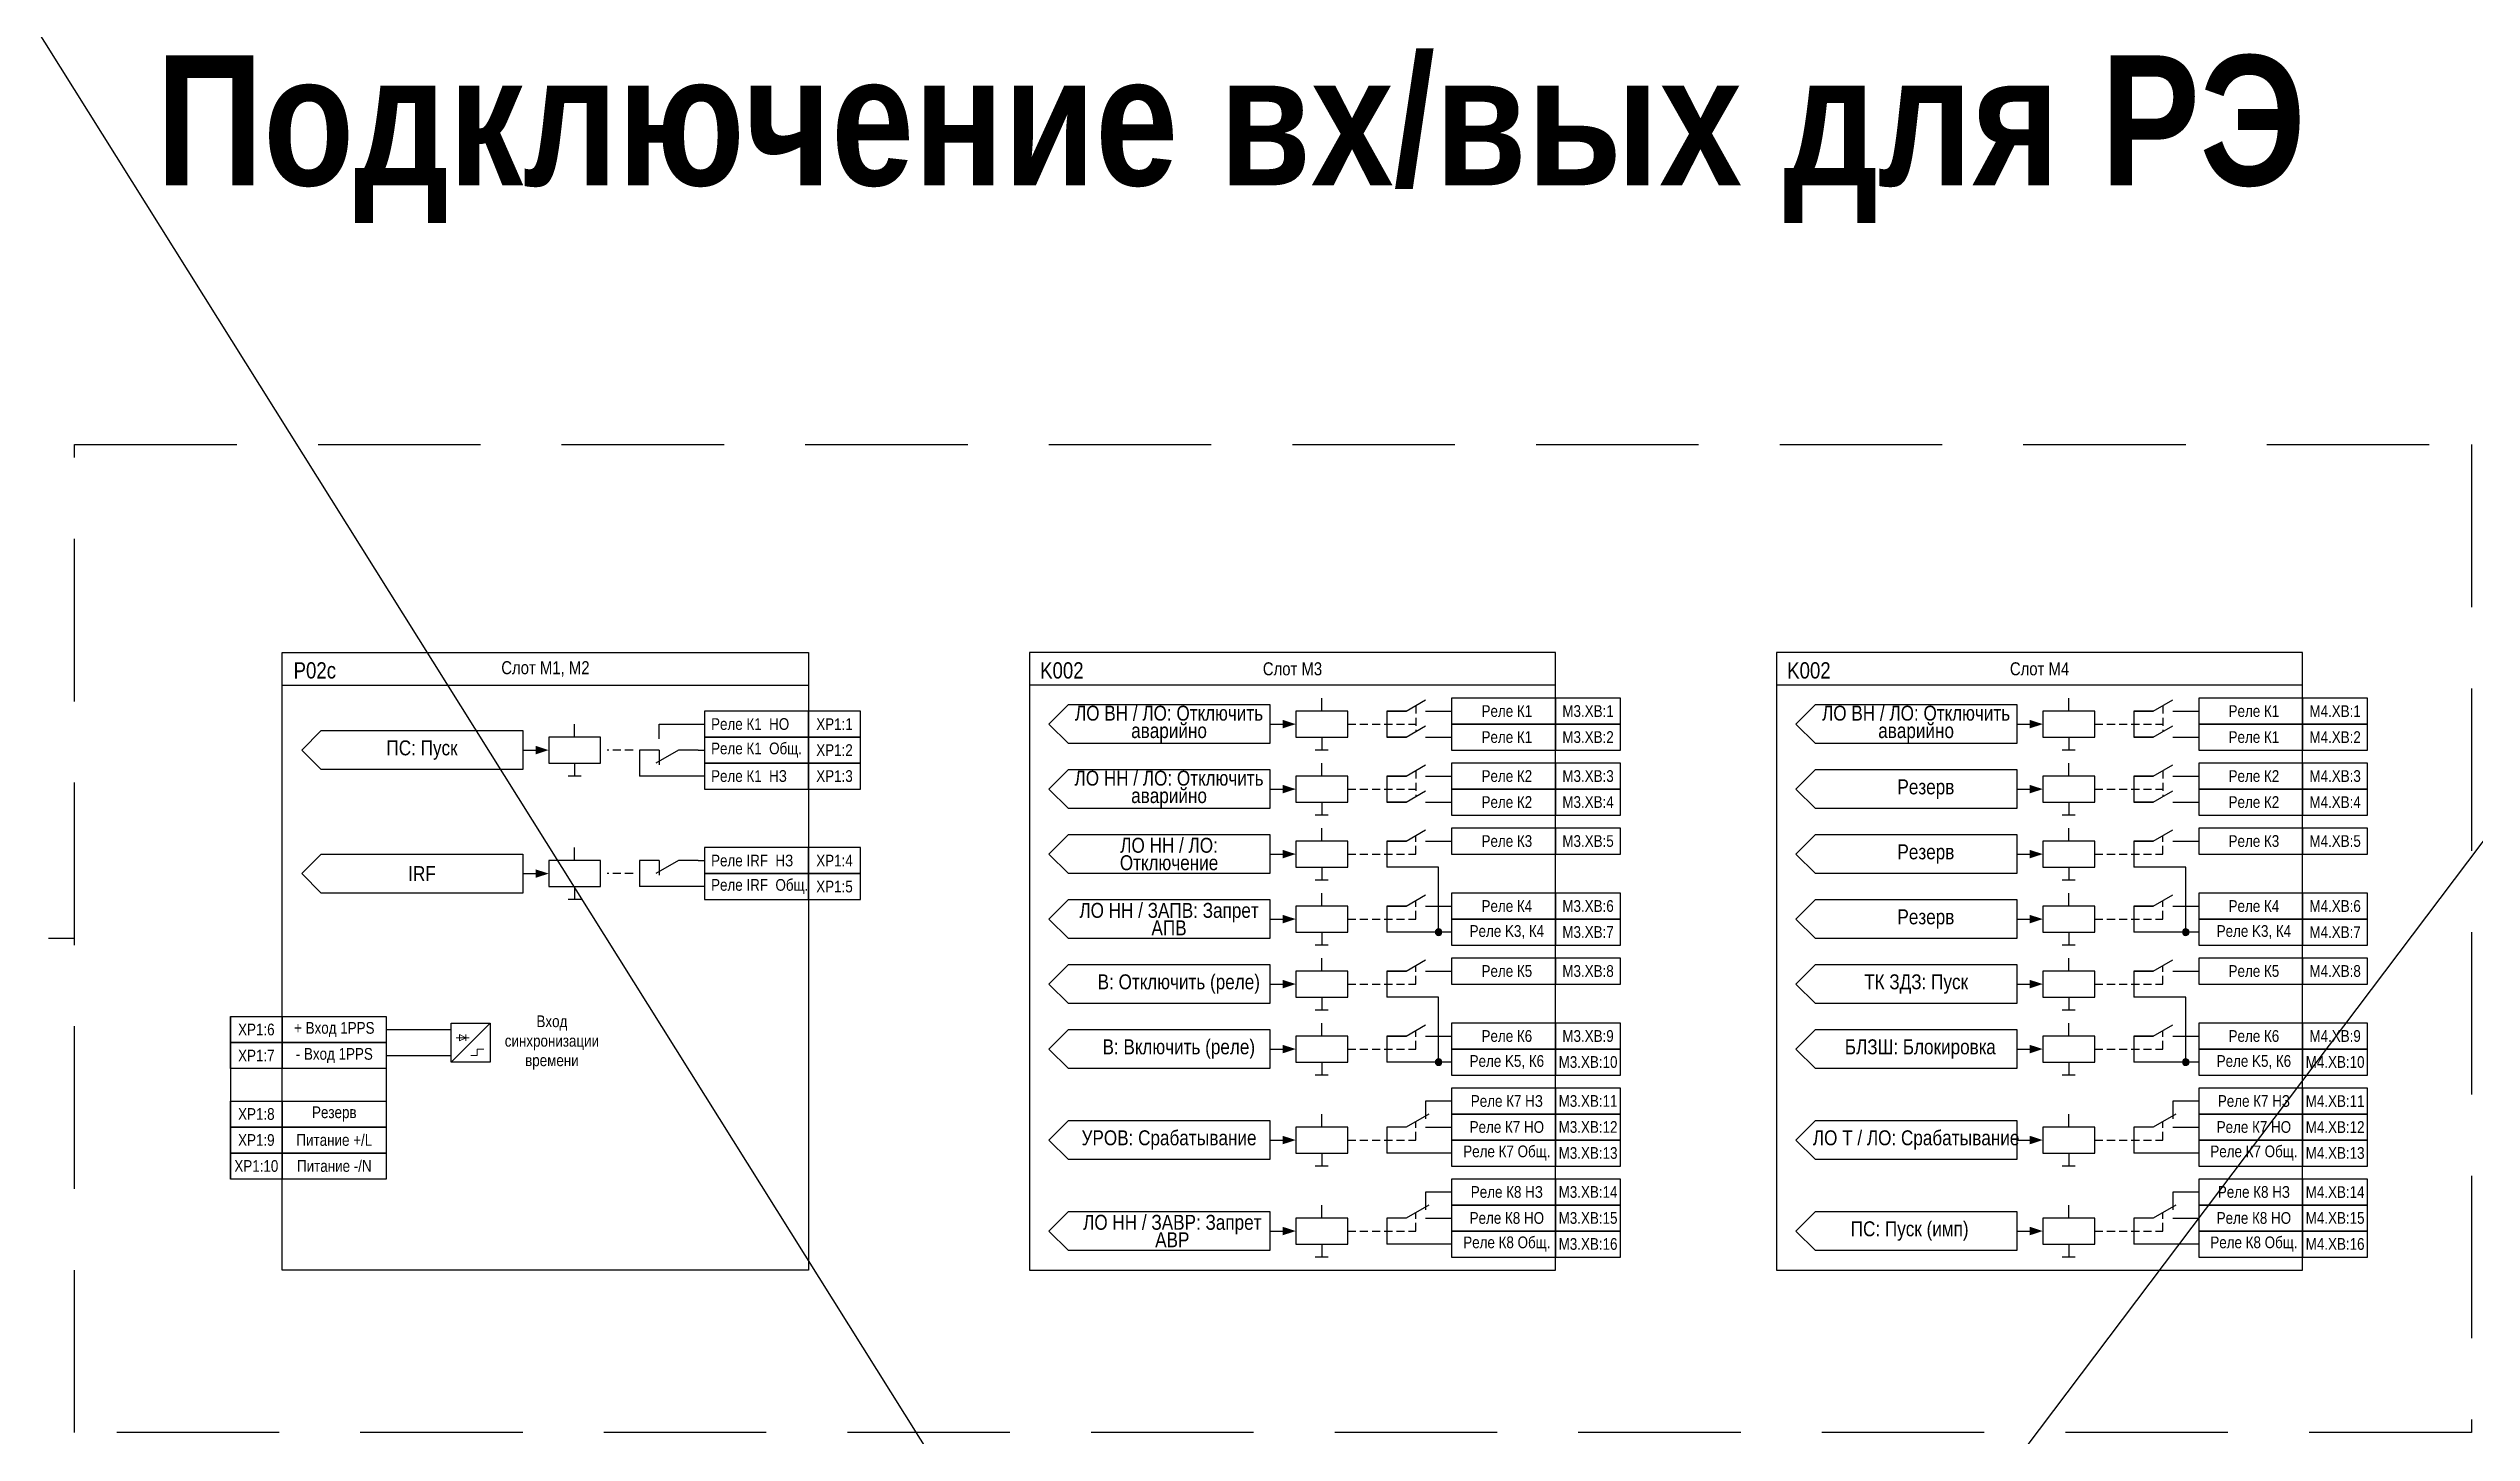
# Model space of a CAD drawing. Header units: millimetres. Extents: x 1491 to 6632, y -558 to 938.
# Drawn here: x 1654 to 2027, y 465 to 678 of the extents above; entities that cross this region are included whole.
import ezdxf
from ezdxf.enums import TextEntityAlignment as Align

# ---------------------------------------------------------------- set-up
doc = ezdxf.new("R2010")
doc.units = ezdxf.units.MM
doc.linetypes.add('штриховая2', pattern=[0.375, 0.25, -0.125])
doc.layers.add('_ОРЗ_0.3', color=7, linetype='Continuous', lineweight=30)
doc.layers.add('TEXT', color=7, linetype='Continuous', lineweight=25)
doc.layers.add('Основная', color=7, linetype='Continuous')
doc.styles.add('1.8_Gost_RD', font='ARIALN.TTF', dxfattribs={"height": 1.8})
doc.styles.add('2.5_Gost_RD', font='ARIALN.TTF', dxfattribs={"height": 2.5})
doc.styles.add('2.5_ISOCPEUR', font='isocpeur.ttf', dxfattribs={"width": 0.9, "height": 2.5})

msp = doc.modelspace()

# ---------------------------------------------------------------- texts
at = {"ltscale": 100, "attachment_point": 5}
for s, insert, char_height, width, style in [('{\\fArial Narrow|b1|i0|c204|p34;Подключение вх/вых для РЭ}', (1836, 664), 20, 1350, '2.5_Gost_RD'), ('Р02с', (1695, 582.25), 2.5, 10, '2.5_Gost_RD'), ('Слот М1, М2', (1730.5, 582.5), 2, 81, '1.8_Gost_RD'), ('K002', (1810, 582.25), 2.5, 10, '2.5_Gost_RD'), ('Слот М3', (1845.5, 582.5), 2, 81, '1.8_Gost_RD'), ('K002', (1925, 582.25), 2.5, 10, '2.5_Gost_RD'), ('Слот М4', (1960.5, 582.5), 2, 81, '1.8_Gost_RD'), ('\\pxi0.55556,ql;Реле К1  НО', (1763, 574), 1.8, 16, '1.8_Gost_RD'), ('XP1:1', (1775, 574), 1.8, 8, '1.8_Gost_RD'), ('\\pxi0.55556,qc;Реле К1', (1878, 576), 1.8, 16, '1.8_Gost_RD'), ('М3.XB:1', (1891, 576), 1.8, 10, '1.8_Gost_RD'), ('\\pxi0.55556,qc;Реле К1', (1993, 576), 1.8, 16, '1.8_Gost_RD'), ('М4.XB:1', (2006, 576), 1.8, 10, '1.8_Gost_RD'), ('\\pxi0.55556,ql;Реле К1  Общ.', (1763, 570), 1.8, 16, '1.8_Gost_RD'), ('XP1:2', (1775, 570), 1.8, 8, '1.8_Gost_RD'), ('\\pxi0.55556,qc;Реле К1', (1878, 572), 1.8, 16, '1.8_Gost_RD'), ('М3.XB:2', (1891, 572), 1.8, 10, '1.8_Gost_RD'), ('\\pxi0.55556,qc;Реле К1', (1993, 572), 1.8, 16, '1.8_Gost_RD'), ('М4.XB:2', (2006, 572), 1.8, 10, '1.8_Gost_RD'), ('\\pxi0.55556,ql;Реле К1  НЗ', (1763, 566), 1.8, 16, '1.8_Gost_RD'), ('XP1:3', (1775, 566), 1.8, 8, '1.8_Gost_RD'), ('\\pxi0.55556,qc;Реле К2', (1878, 566), 1.8, 16, '1.8_Gost_RD'), ('М3.XB:3', (1891, 566), 1.8, 10, '1.8_Gost_RD'), ('\\pxi0.55556,qc;Реле К2', (1993, 566), 1.8, 16, '1.8_Gost_RD'), ('М4.XB:3', (2006, 566), 1.8, 10, '1.8_Gost_RD'), ('\\pxi0.55556,qc;Реле К2', (1878, 562), 1.8, 16, '1.8_Gost_RD'), ('М3.XB:4', (1891, 562), 1.8, 10, '1.8_Gost_RD'), ('\\pxi0.55556,qc;Реле К2', (1993, 562), 1.8, 16, '1.8_Gost_RD'), ('М4.XB:4', (2006, 562), 1.8, 10, '1.8_Gost_RD'), ('\\pxi0.55556,qc;Реле К3', (1878, 556), 1.8, 16, '1.8_Gost_RD'), ('М3.XB:5', (1891, 556), 1.8, 10, '1.8_Gost_RD'), ('\\pxi0.55556,qc;Реле К3', (1993, 556), 1.8, 16, '1.8_Gost_RD'), ('М4.XB:5', (2006, 556), 1.8, 10, '1.8_Gost_RD'), ('\\pxi0.55556,ql;Реле IRF  НЗ', (1763, 553), 1.8, 16, '1.8_Gost_RD'), ('XP1:4', (1775, 553), 1.8, 8, '1.8_Gost_RD'), ('\\pxi0.55556,ql;Реле IRF  Общ.', (1763, 549), 1.8, 16, '1.8_Gost_RD'), ('XP1:5', (1775, 549), 1.8, 8, '1.8_Gost_RD'), ('\\pxi0.55556,qc;Реле К4', (1878, 546), 1.8, 16, '1.8_Gost_RD'), ('М3.XB:6', (1891, 546), 1.8, 10, '1.8_Gost_RD'), ('\\pxi0.55556,qc;Реле К4', (1993, 546), 1.8, 16, '1.8_Gost_RD'), ('М4.XB:6', (2006, 546), 1.8, 10, '1.8_Gost_RD'), ('\\pxi0.55556,qc;Реле K3, К4', (1878, 542), 1.8, 16, '1.8_Gost_RD'), ('М3.XB:7', (1891, 542), 1.8, 10, '1.8_Gost_RD'), ('\\pxi0.55556,qc;Реле K3, К4', (1993, 542), 1.8, 16, '1.8_Gost_RD'), ('М4.XB:7', (2006, 542), 1.8, 10, '1.8_Gost_RD'), ('\\pxsm0.7;В: Отключить (реле)', (1828, 534), 2.3, 28, '2.5_Gost_RD'), ('\\pxi0.55556,qc;Реле К5', (1878, 536), 1.8, 16, '1.8_Gost_RD'), ('М3.XB:8', (1891, 536), 1.8, 10, '1.8_Gost_RD'), ('\\pxsm0.7;ТК ЗДЗ: Пуск', (1941.5, 534), 2.3, 31, '2.5_Gost_RD'), ('\\pxi0.55556,qc;Реле К5', (1993, 536), 1.8, 16, '1.8_Gost_RD'), ('М4.XB:8', (2006, 536), 1.8, 10, '1.8_Gost_RD'), ('XP1:6', (1686, 527), 1.8, 8, '1.8_Gost_RD'), ('+ Вход 1PPS', (1698, 527), 1.8, 16, '1.8_Gost_RD'), ('\\pxse0.83333;Вход синхронизации времени', (1731.5, 525), 1.8, 19, '1.8_Gost_RD'), ('\\pxi0.55556,qc;Реле К6', (1878, 526), 1.8, 16, '1.8_Gost_RD'), ('М3.XB:9', (1891, 526), 1.8, 10, '1.8_Gost_RD'), ('\\pxi0.55556,qc;Реле К6', (1993, 526), 1.8, 16, '1.8_Gost_RD'), ('М4.XB:9', (2006, 526), 1.8, 10, '1.8_Gost_RD'), ('XP1:7', (1686, 523), 1.8, 8, '1.8_Gost_RD'), ('- Вход 1PPS', (1698, 523), 1.8, 16, '1.8_Gost_RD'), ('\\pxsm0.7;В: Включить (реле)', (1828, 524), 2.3, 28, '2.5_Gost_RD'), ('\\pxi0.55556,qc;Реле K5, К6', (1878, 522), 1.8, 16, '1.8_Gost_RD'), ('М3.XB:10', (1891, 522), 1.8, 10, '1.8_Gost_RD'), ('\\pxi0.55556,qc;Реле K5, К6', (1993, 522), 1.8, 16, '1.8_Gost_RD'), ('М4.XB:10', (2006, 522), 1.8, 10, '1.8_Gost_RD'), ('XP1:8', (1686, 514), 1.8, 8, '1.8_Gost_RD'), ('Резерв', (1698, 514), 1.8, 16, '1.8_Gost_RD'), ('\\pxi0.55556,qc;Реле К7 НЗ', (1878, 516), 1.8, 16, '1.8_Gost_RD'), ('М3.XB:11', (1891, 516), 1.8, 10, '1.8_Gost_RD'), ('\\pxi0.55556,qc;Реле К7 НЗ', (1993, 516), 1.8, 16, '1.8_Gost_RD'), ('М4.XB:11', (2006, 516), 1.8, 10, '1.8_Gost_RD'), ('\\pxi0.55556,qc;Реле К7 НО', (1878, 512), 1.8, 16, '1.8_Gost_RD'), ('М3.XB:12', (1891, 512), 1.8, 10, '1.8_Gost_RD'), ('\\pxi0.55556,qc;Реле К7 НО', (1993, 512), 1.8, 16, '1.8_Gost_RD'), ('М4.XB:12', (2006, 512), 1.8, 10, '1.8_Gost_RD'), ('XP1:9', (1686, 510), 1.8, 8, '1.8_Gost_RD'), ('Питание +/L', (1698, 510), 1.8, 16, '1.8_Gost_RD'), ('\\pxi0.55556,qc;Реле К7 Общ.', (1878, 508), 1.8, 16, '1.8_Gost_RD'), ('М3.XB:13', (1891, 508), 1.8, 10, '1.8_Gost_RD'), ('\\pxi0.55556,qc;Реле К7 Общ.', (1993, 508), 1.8, 16, '1.8_Gost_RD'), ('М4.XB:13', (2006, 508), 1.8, 10, '1.8_Gost_RD'), ('XP1:10', (1686, 506), 1.8, 8, '1.8_Gost_RD'), ('Питание -/N', (1698, 506), 1.8, 16, '1.8_Gost_RD'), ('\\pxi0.55556,qc;Реле К8 НЗ', (1878, 502), 1.8, 16, '1.8_Gost_RD'), ('М3.XB:14', (1891, 502), 1.8, 10, '1.8_Gost_RD'), ('\\pxi0.55556,qc;Реле К8 НЗ', (1993, 502), 1.8, 16, '1.8_Gost_RD'), ('М4.XB:14', (2006, 502), 1.8, 10, '1.8_Gost_RD'), ('\\pxi0.55556,qc;Реле К8 НО', (1878, 498), 1.8, 16, '1.8_Gost_RD'), ('М3.XB:15', (1891, 498), 1.8, 10, '1.8_Gost_RD'), ('\\pxi0.55556,qc;Реле К8 НО', (1993, 498), 1.8, 16, '1.8_Gost_RD'), ('М4.XB:15', (2006, 498), 1.8, 10, '1.8_Gost_RD'), ('\\pxi0.55556,qc;Реле К8 Общ.', (1878, 494), 1.8, 16, '1.8_Gost_RD'), ('М3.XB:16', (1891, 494), 1.8, 10, '1.8_Gost_RD'), ('\\pxi0.55556,qc;Реле К8 Общ.', (1993, 494), 1.8, 16, '1.8_Gost_RD'), ('М4.XB:16', (2006, 494), 1.8, 10, '1.8_Gost_RD')]:
    msp.add_mtext(s, dxfattribs=dict(at, insert=insert, char_height=char_height, width=width, style=style))
at = {"color": 0, "ltscale": 100, "insert": (1826.5, 510), "char_height": 2.3, "width": 31, "attachment_point": 5, "style": '2.5_Gost_RD'}
msp.add_mtext('{\\C256;УРОВ: Срабатывание}', dxfattribs=at)
at = {"layer": 'TEXT', "ltscale": 100, "char_height": 2.3, "attachment_point": 5, "style": '2.5_Gost_RD'}
for s, insert, width in [('\\pxsm0.7;ЛО ВН / ЛО: Отключить аварийно', (1826.5, 574), 32.7284), ('\\pxsm0.7;ЛО ВН / ЛО: Отключить аварийно', (1941.5, 574), 32.7284), ('\\pxsm0.7;ПС: Пуск', (1711.5, 570), 32.7284), ('\\pxsm0.7;ЛО НН / ЛО: Отключить аварийно', (1826.5, 564), 32.7284), ('\\pxsm0.7;Резерв', (1943, 564), 29.7284), ('\\pxsm0.7;ЛО НН / ЛО: Отключение', (1826.5, 554), 28.2882), ('\\pxsm0.7;IRF', (1711.5, 551), 32.7284), ('\\pxsm0.7;Резерв', (1943, 554), 29.7284), ('\\pxsm0.7;ЛО НН / ЗАПВ: Запрет АПВ', (1826.5, 544), 31), ('\\pxsm0.7;Резерв', (1943, 544), 29.7284), ('\\pxsm0.7;БЛЗШ: Блокировка', (1942.14, 524), 29.7284), ('\\pxsm0.7;ЛО Т / ЛО: Срабатывание', (1941.5, 510), 31), ('\\pxsm0.7;ЛО НН / ЗАВР: Запрет АВР', (1827, 496), 28), ('\\pxsm0.7;ПС: Пуск (имп)', (1940.5, 496), 31)]:
    msp.add_mtext(s, dxfattribs=dict(at, insert=insert, width=width))

# ---------------------------------------------------------------- blocks, each defined once
blk = doc.blocks.new('*U100')
at = {"layer": 'Основная', "color": 0}
blk.add_line((0, 0), (6, 3.43), dxfattribs=at)
blk = doc.blocks.new('*U191')
at = {"layer": 'Основная', "color": 0}
for p, q in [((-3, 0), (-9, 0)), ((9, 0), (3, 0))]:
    blk.add_line(p, q, dxfattribs=at)
at = {"layer": 'Основная', "ltscale": 0.25, "xscale": -1}
blk.add_blockref('*U100', (3, 0), dxfattribs=at)
at = {"layer": 'Основная', "style": '2.5_ISOCPEUR'}
for tag, p in [('ОУ', (-2, 10)), ('В1', (-14, 6)), ('В2', (-6, 4))]:
    blk.add_attdef(tag, text='', height=2.5, dxfattribs=at).set_placement(p, align=Align.MIDDLE_CENTER)
blk = doc.blocks.new('*U190')
at = {"layer": 'Основная', "color": 0}
for p, q in [((-3, 0), (-9, 0)), ((9, 0), (3, 0))]:
    blk.add_line(p, q, dxfattribs=at)
at = {"layer": 'Основная', "ltscale": 0.25, "xscale": -1}
blk.add_blockref('*U100', (3, 0), dxfattribs=at)
at = {"layer": 'Основная', "style": '2.5_ISOCPEUR'}
for tag, p in [('ОУ', (-2, 10)), ('В1', (-14, 6)), ('В2', (-6, 4))]:
    blk.add_attdef(tag, text='', height=2.5, dxfattribs=at).set_placement(p, align=Align.MIDDLE_CENTER)
blk = doc.blocks.new('Точка')
at = {"ltscale": 100}
h = blk.add_hatch(color=256, dxfattribs=at)
h.dxf.hatch_style = 1
edge = h.paths.add_edge_path()
edge.add_arc((0, 0), 0.5, 0, 360)
blk.add_circle((0, 0), 0.5, dxfattribs=at)
blk = doc.blocks.new('*U188')
at = {"layer": 'Основная', "color": 0}
for p, q in [((-3, 0), (-9, 0)), ((9, 0), (3, 0))]:
    blk.add_line(p, q, dxfattribs=at)
at = {"layer": 'Основная', "ltscale": 0.25, "xscale": -1}
blk.add_blockref('*U100', (3, 0), dxfattribs=at)
at = {"layer": 'Основная', "style": '2.5_ISOCPEUR'}
for tag, p in [('ОУ', (-2, 10)), ('В1', (-14, 6)), ('В2', (-6, 4))]:
    blk.add_attdef(tag, text='', height=2.5, dxfattribs=at).set_placement(p, align=Align.MIDDLE_CENTER)
blk = doc.blocks.new('*U189')
at = {"layer": 'Основная', "color": 0}
for p, q in [((-3, 0), (-9, 0)), ((9, 0), (3, 0))]:
    blk.add_line(p, q, dxfattribs=at)
at = {"layer": 'Основная', "ltscale": 0.25, "xscale": -1}
blk.add_blockref('*U100', (3, 0), dxfattribs=at)
at = {"layer": 'Основная', "style": '2.5_ISOCPEUR'}
for tag, p in [('ОУ', (-2, 10)), ('В1', (-14, 6)), ('В2', (-6, 4))]:
    blk.add_attdef(tag, text='', height=2.5, dxfattribs=at).set_placement(p, align=Align.MIDDLE_CENTER)
blk = doc.blocks.new('*U185')
at = {"layer": 'Основная', "color": 0}
for p, q in [((-3, 0), (-9, 0)), ((9, 0), (3, 0))]:
    blk.add_line(p, q, dxfattribs=at)
at = {"layer": 'Основная', "ltscale": 0.25, "xscale": -1}
blk.add_blockref('*U100', (3, 0), dxfattribs=at)
at = {"layer": 'Основная', "style": '2.5_ISOCPEUR'}
for tag, p in [('ОУ', (-2, 10)), ('В1', (-14, 6)), ('В2', (-6, 4))]:
    blk.add_attdef(tag, text='', height=2.5, dxfattribs=at).set_placement(p, align=Align.MIDDLE_CENTER)
blk = doc.blocks.new('*U186')
at = {"layer": 'Основная', "color": 0}
for p, q in [((-3, 0), (-9, 0)), ((9, 0), (3, 0))]:
    blk.add_line(p, q, dxfattribs=at)
at = {"layer": 'Основная', "ltscale": 0.25, "xscale": -1}
blk.add_blockref('*U100', (3, 0), dxfattribs=at)
at = {"layer": 'Основная', "style": '2.5_ISOCPEUR'}
for tag, p in [('ОУ', (-2, 10)), ('В1', (-14, 6)), ('В2', (-6, 4))]:
    blk.add_attdef(tag, text='', height=2.5, dxfattribs=at).set_placement(p, align=Align.MIDDLE_CENTER)
blk = doc.blocks.new('*U187')
at = {"layer": 'Основная', "color": 0}
for p, q in [((-3, 0), (-9, 0)), ((9, 0), (3, 0))]:
    blk.add_line(p, q, dxfattribs=at)
at = {"layer": 'Основная', "ltscale": 0.25, "xscale": -1}
blk.add_blockref('*U100', (3, 0), dxfattribs=at)
at = {"layer": 'Основная', "style": '2.5_ISOCPEUR'}
for tag, p in [('ОУ', (-2, 10)), ('В1', (-14, 6)), ('В2', (-6, 4))]:
    blk.add_attdef(tag, text='', height=2.5, dxfattribs=at).set_placement(p, align=Align.MIDDLE_CENTER)
blk = doc.blocks.new('*U182')
at = {"layer": 'Основная', "color": 0}
for p, q in [((-3, 0), (-9, 0)), ((9, 0), (3, 0))]:
    blk.add_line(p, q, dxfattribs=at)
at = {"layer": 'Основная', "ltscale": 0.25, "xscale": -1}
blk.add_blockref('*U100', (3, 0), dxfattribs=at)
at = {"layer": 'Основная', "style": '2.5_ISOCPEUR'}
for tag, p in [('ОУ', (-2, 10)), ('В1', (-14, 6)), ('В2', (-6, 4))]:
    blk.add_attdef(tag, text='', height=2.5, dxfattribs=at).set_placement(p, align=Align.MIDDLE_CENTER)
blk = doc.blocks.new('*U183')
at = {"ltscale": 0.25}
blk.add_line((0, 0), (3, 0), dxfattribs=at)
blk.add_lwpolyline([(2, 0, 1.3, 0, 0), (4, 0, 0, 0, 0)], format="xyseb", dxfattribs=at)
blk = doc.blocks.new('*U184')
at = {"ltscale": 0.25}
blk.add_line((0, 0), (3, 0), dxfattribs=at)
blk.add_lwpolyline([(2, 0, 1.3, 0, 0), (4, 0, 0, 0, 0)], format="xyseb", dxfattribs=at)
blk = doc.blocks.new('*U176')
at = {"ltscale": 0.25}
blk.add_line((0, 0), (3, 0), dxfattribs=at)
blk.add_lwpolyline([(2, 0, 1.3, 0, 0), (4, 0, 0, 0, 0)], format="xyseb", dxfattribs=at)
blk = doc.blocks.new('*U177')
at = {"ltscale": 0.25}
blk.add_line((0, 0), (3, 0), dxfattribs=at)
blk.add_lwpolyline([(2, 0, 1.3, 0, 0), (4, 0, 0, 0, 0)], format="xyseb", dxfattribs=at)
blk = doc.blocks.new('*U178')
at = {"ltscale": 0.25}
blk.add_line((0, 0), (3, 0), dxfattribs=at)
blk.add_lwpolyline([(2, 0, 1.3, 0, 0), (4, 0, 0, 0, 0)], format="xyseb", dxfattribs=at)
blk = doc.blocks.new('*U179')
at = {"ltscale": 0.25}
blk.add_line((0, 0), (3, 0), dxfattribs=at)
blk.add_lwpolyline([(2, 0, 1.3, 0, 0), (4, 0, 0, 0, 0)], format="xyseb", dxfattribs=at)
blk = doc.blocks.new('*U180')
at = {"ltscale": 0.25}
blk.add_line((0, 0), (3, 0), dxfattribs=at)
blk.add_lwpolyline([(2, 0, 1.3, 0, 0), (4, 0, 0, 0, 0)], format="xyseb", dxfattribs=at)
blk = doc.blocks.new('*U181')
at = {"ltscale": 0.25}
blk.add_line((0, 0), (3, 0), dxfattribs=at)
blk.add_lwpolyline([(2, 0, 1.3, 0, 0), (4, 0, 0, 0, 0)], format="xyseb", dxfattribs=at)
blk = doc.blocks.new('*U175')
at = {"layer": 'Основная', "color": 0}
for p, q in [((-3, 0), (-9, 0)), ((9, 0), (3, 0))]:
    blk.add_line(p, q, dxfattribs=at)
at = {"layer": 'Основная', "ltscale": 0.25, "xscale": -1}
blk.add_blockref('*U100', (3, 0), dxfattribs=at)
at = {"layer": 'Основная', "style": '2.5_ISOCPEUR'}
for tag, p in [('ОУ', (-2, 10)), ('В1', (-14, 6)), ('В2', (-6, 4))]:
    blk.add_attdef(tag, text='', height=2.5, dxfattribs=at).set_placement(p, align=Align.MIDDLE_CENTER)
blk = doc.blocks.new('*U172')
at = {"layer": 'Основная', "color": 0}
for p, q in [((-3, 0), (-9, 0)), ((9, 0), (3, 0))]:
    blk.add_line(p, q, dxfattribs=at)
at = {"layer": 'Основная', "ltscale": 0.25, "xscale": -1}
blk.add_blockref('*U100', (3, 0), dxfattribs=at)
at = {"layer": 'Основная', "style": '2.5_ISOCPEUR'}
for tag, p in [('ОУ', (-2, 10)), ('В1', (-14, 6)), ('В2', (-6, 4))]:
    blk.add_attdef(tag, text='', height=2.5, dxfattribs=at).set_placement(p, align=Align.MIDDLE_CENTER)
blk = doc.blocks.new('*U173')
at = {"layer": 'Основная', "color": 0}
for p, q in [((-3, 0), (-9, 0)), ((9, 0), (3, 0))]:
    blk.add_line(p, q, dxfattribs=at)
at = {"layer": 'Основная', "ltscale": 0.25, "xscale": -1}
blk.add_blockref('*U100', (3, 0), dxfattribs=at)
at = {"layer": 'Основная', "style": '2.5_ISOCPEUR'}
for tag, p in [('ОУ', (-2, 10)), ('В1', (-14, 6)), ('В2', (-6, 4))]:
    blk.add_attdef(tag, text='', height=2.5, dxfattribs=at).set_placement(p, align=Align.MIDDLE_CENTER)
blk = doc.blocks.new('*U174')
at = {"layer": 'Основная', "color": 0}
for p, q in [((-3, 0), (-9, 0)), ((9, 0), (3, 0))]:
    blk.add_line(p, q, dxfattribs=at)
at = {"layer": 'Основная', "ltscale": 0.25, "xscale": -1}
blk.add_blockref('*U100', (3, 0), dxfattribs=at)
at = {"layer": 'Основная', "style": '2.5_ISOCPEUR'}
for tag, p in [('ОУ', (-2, 10)), ('В1', (-14, 6)), ('В2', (-6, 4))]:
    blk.add_attdef(tag, text='', height=2.5, dxfattribs=at).set_placement(p, align=Align.MIDDLE_CENTER)
blk = doc.blocks.new('*U170')
at = {"layer": 'Основная', "color": 0}
for p, q in [((-3, 0), (-9, 0)), ((9, 0), (3, 0))]:
    blk.add_line(p, q, dxfattribs=at)
at = {"layer": 'Основная', "ltscale": 0.25, "xscale": -1}
blk.add_blockref('*U100', (3, 0), dxfattribs=at)
at = {"layer": 'Основная', "style": '2.5_ISOCPEUR'}
for tag, p in [('ОУ', (-2, 10)), ('В1', (-14, 6)), ('В2', (-6, 4))]:
    blk.add_attdef(tag, text='', height=2.5, dxfattribs=at).set_placement(p, align=Align.MIDDLE_CENTER)
blk = doc.blocks.new('*U171')
at = {"layer": 'Основная', "color": 0}
for p, q in [((-3, 0), (-9, 0)), ((9, 0), (3, 0))]:
    blk.add_line(p, q, dxfattribs=at)
at = {"layer": 'Основная', "ltscale": 0.25, "xscale": -1}
blk.add_blockref('*U100', (3, 0), dxfattribs=at)
at = {"layer": 'Основная', "style": '2.5_ISOCPEUR'}
for tag, p in [('ОУ', (-2, 10)), ('В1', (-14, 6)), ('В2', (-6, 4))]:
    blk.add_attdef(tag, text='', height=2.5, dxfattribs=at).set_placement(p, align=Align.MIDDLE_CENTER)
blk = doc.blocks.new('*U164')
at = {"layer": 'Основная', "color": 0}
for p, q in [((-3, 0), (-9, 0)), ((9, 0), (3, 0))]:
    blk.add_line(p, q, dxfattribs=at)
at = {"layer": 'Основная', "ltscale": 0.25, "xscale": -1}
blk.add_blockref('*U100', (3, 0), dxfattribs=at)
at = {"layer": 'Основная', "style": '2.5_ISOCPEUR'}
for tag, p in [('ОУ', (-2, 10)), ('В1', (-14, 6)), ('В2', (-6, 4))]:
    blk.add_attdef(tag, text='', height=2.5, dxfattribs=at).set_placement(p, align=Align.MIDDLE_CENTER)
blk = doc.blocks.new('*U165')
at = {"layer": 'Основная', "color": 0}
for p, q in [((-3, 0), (-9, 0)), ((9, 0), (3, 0))]:
    blk.add_line(p, q, dxfattribs=at)
at = {"layer": 'Основная', "ltscale": 0.25, "xscale": -1}
blk.add_blockref('*U100', (3, 0), dxfattribs=at)
at = {"layer": 'Основная', "style": '2.5_ISOCPEUR'}
for tag, p in [('ОУ', (-2, 10)), ('В1', (-14, 6)), ('В2', (-6, 4))]:
    blk.add_attdef(tag, text='', height=2.5, dxfattribs=at).set_placement(p, align=Align.MIDDLE_CENTER)
blk = doc.blocks.new('*U166')
at = {"ltscale": 0.25}
blk.add_line((0, 0), (3, 0), dxfattribs=at)
blk.add_lwpolyline([(2, 0, 1.3, 0, 0), (4, 0, 0, 0, 0)], format="xyseb", dxfattribs=at)
blk = doc.blocks.new('*U167')
at = {"ltscale": 0.25}
blk.add_line((0, 0), (3, 0), dxfattribs=at)
blk.add_lwpolyline([(2, 0, 1.3, 0, 0), (4, 0, 0, 0, 0)], format="xyseb", dxfattribs=at)
blk = doc.blocks.new('*U168')
at = {"ltscale": 0.25}
blk.add_line((0, 0), (3, 0), dxfattribs=at)
blk.add_lwpolyline([(2, 0, 1.3, 0, 0), (4, 0, 0, 0, 0)], format="xyseb", dxfattribs=at)
blk = doc.blocks.new('*U169')
at = {"ltscale": 0.25}
blk.add_line((0, 0), (3, 0), dxfattribs=at)
blk.add_lwpolyline([(2, 0, 1.3, 0, 0), (4, 0, 0, 0, 0)], format="xyseb", dxfattribs=at)
blk = doc.blocks.new('*U160')
at = {"ltscale": 0.25}
blk.add_line((0, 0), (3, 0), dxfattribs=at)
blk.add_lwpolyline([(2, 0, 1.3, 0, 0), (4, 0, 0, 0, 0)], format="xyseb", dxfattribs=at)
blk = doc.blocks.new('*U161')
at = {"ltscale": 0.25}
blk.add_line((0, 0), (3, 0), dxfattribs=at)
blk.add_lwpolyline([(2, 0, 1.3, 0, 0), (4, 0, 0, 0, 0)], format="xyseb", dxfattribs=at)
blk = doc.blocks.new('*U162')
at = {"ltscale": 0.25}
blk.add_line((0, 0), (3, 0), dxfattribs=at)
blk.add_lwpolyline([(2, 0, 1.3, 0, 0), (4, 0, 0, 0, 0)], format="xyseb", dxfattribs=at)
blk = doc.blocks.new('*U163')
at = {"ltscale": 0.25}
blk.add_line((0, 0), (3, 0), dxfattribs=at)
blk.add_lwpolyline([(2, 0, 1.3, 0, 0), (4, 0, 0, 0, 0)], format="xyseb", dxfattribs=at)
blk = doc.blocks.new('*U95')
at = {"layer": 'Основная', "color": 0}
blk.add_line((0, 0), (7, -4), dxfattribs=at)
at = {"layer": 'Основная', "ltscale": 0.35}
blk.add_line((6, 0), (6, -4.5), dxfattribs=at)
blk = doc.blocks.new('*U116')
at = {"layer": 'Основная', "color": 0}
for p, q in [((-9, 0), (-3, 0)), ((3, 0), (9, 0))]:
    blk.add_line(p, q, dxfattribs=at)
at = {"layer": 'Основная', "ltscale": 0.25}
blk.add_blockref('*U95', (-3, 0), dxfattribs=at)
at = {"layer": 'Основная', "style": '2.5_ISOCPEUR'}
for tag, p in [('ОУ', (2, 10)), ('В2', (6, 4)), ('В1', (14, 6))]:
    blk.add_attdef(tag, text='', height=2.5, dxfattribs=at).set_placement(p, align=Align.MIDDLE_CENTER)
blk = doc.blocks.new('*U117')
at = {"layer": 'Основная', "color": 0}
for p, q in [((-9, 0), (-3, 0)), ((3, 0), (9, 0))]:
    blk.add_line(p, q, dxfattribs=at)
at = {"layer": 'Основная', "ltscale": 0.25}
blk.add_blockref('*U95', (-3, 0), dxfattribs=at)
at = {"layer": 'Основная', "style": '2.5_ISOCPEUR'}
for tag, p in [('ОУ', (2, 10)), ('В2', (6, 4)), ('В1', (14, 6))]:
    blk.add_attdef(tag, text='', height=2.5, dxfattribs=at).set_placement(p, align=Align.MIDDLE_CENTER)
blk = doc.blocks.new('*U114')
at = {"ltscale": 0.25}
blk.add_line((0, 0), (3, 0), dxfattribs=at)
blk.add_lwpolyline([(2, 0, 1.3, 0, 0), (4, 0, 0, 0, 0)], format="xyseb", dxfattribs=at)
blk = doc.blocks.new('*U115')
at = {"ltscale": 0.25}
blk.add_line((0, 0), (3, 0), dxfattribs=at)
blk.add_lwpolyline([(2, 0, 1.3, 0, 0), (4, 0, 0, 0, 0)], format="xyseb", dxfattribs=at)

# ---------------------------------------------------------------- linework, layer by layer
at = {"ltscale": 100}
for p, q in [((1491, 938), (2244, -263)), ((2225, 816), (1548, -81)), ((1850, 576), (1850, 578)), ((1863, 576), (1860, 576)), ((1869, 576), (1870, 576)), ((1965, 576), (1965, 578)), ((1978, 576), (1975, 576)), ((1984, 576), (1985, 576)), ((1735, 572), (1735, 574)), ((1850, 572), (1850, 570)), ((1863, 572), (1860, 572)), ((1869, 572), (1870, 572)), ((1965, 572), (1965, 570)), ((1978, 572), (1975, 572)), ((1984, 572), (1985, 572)), ((1735, 568), (1735, 566)), ((1748, 570), (1745, 570)), ((1754, 570), (1755, 570)), ((1851, 570), (1849, 570)), ((1850, 566), (1850, 568)), ((1966, 570), (1964, 570)), ((1965, 566), (1965, 568)), ((1736, 566), (1734, 566)), ((1755, 566), (1745, 566)), ((1863, 566), (1860, 566)), ((1869, 566), (1870, 566)), ((1978, 566), (1975, 566)), ((1984, 566), (1985, 566)), ((1851, 560), (1849, 560)), ((1850, 562), (1850, 560)), ((1863, 562), (1860, 562)), ((1869, 562), (1870, 562)), ((1966, 560), (1964, 560)), ((1965, 562), (1965, 560)), ((1978, 562), (1975, 562)), ((1984, 562), (1985, 562)), ((1850, 556), (1850, 558)), ((1863, 556), (1860, 556)), ((1869, 556), (1870, 556)), ((1965, 556), (1965, 558)), ((1978, 556), (1975, 556)), ((1984, 556), (1985, 556)), ((1735, 553), (1735, 555)), ((1754, 553), (1755, 553)), ((1735, 549), (1735, 547)), ((1755, 549), (1745, 549)), ((1851, 550), (1849, 550)), ((1850, 552), (1850, 550)), ((1868, 552), (1860, 552)), ((1966, 550), (1964, 550)), ((1965, 552), (1965, 550)), ((1983, 552), (1975, 552)), ((1736, 547), (1734, 547)), ((1850, 546), (1850, 548)), ((1863, 546), (1860, 546)), ((1869, 546), (1870, 546)), ((1965, 546), (1965, 548)), ((1978, 546), (1975, 546)), ((1984, 546), (1985, 546)), ((1658, 541), (1654, 541)), ((1850, 542), (1850, 540)), ((1870, 542), (1860, 542)), ((1965, 542), (1965, 540)), ((1985, 542), (1975, 542)), ((1851, 540), (1849, 540)), ((1850, 536), (1850, 538)), ((1966, 540), (1964, 540)), ((1965, 536), (1965, 538)), ((1863, 536), (1860, 536)), ((1869, 536), (1870, 536)), ((1978, 536), (1975, 536)), ((1984, 536), (1985, 536)), ((1851, 530), (1849, 530)), ((1850, 532), (1850, 530)), ((1868, 532), (1860, 532)), ((1966, 530), (1964, 530)), ((1965, 532), (1965, 530)), ((1983, 532), (1975, 532)), ((1682, 529), (1682, 504)), ((1850, 526), (1850, 528)), ((1863, 526), (1860, 526)), ((1869, 526), (1870, 526)), ((1965, 526), (1965, 528)), ((1978, 526), (1975, 526)), ((1984, 526), (1985, 526)), ((1706, 521), (1706, 516)), ((1851, 520), (1849, 520)), ((1850, 522), (1850, 520)), ((1870, 522), (1860, 522)), ((1966, 520), (1964, 520)), ((1965, 522), (1965, 520)), ((1985, 522), (1975, 522)), ((1850, 512), (1850, 514)), ((1863, 512), (1860, 512)), ((1866, 512), (1870, 512)), ((1965, 512), (1965, 514)), ((1978, 512), (1975, 512)), ((1981, 512), (1985, 512)), ((1850, 508), (1850, 506)), ((1870, 508), (1860, 508)), ((1965, 508), (1965, 506)), ((1985, 508), (1975, 508)), ((1851, 506), (1849, 506)), ((1966, 506), (1964, 506)), ((1850, 498), (1850, 500)), ((1965, 498), (1965, 500)), ((1863, 498), (1860, 498)), ((1866, 498), (1870, 498)), ((1978, 498), (1975, 498)), ((1981, 498), (1985, 498)), ((1850, 494), (1850, 492)), ((1870, 494), (1860, 494)), ((1965, 494), (1965, 492)), ((1985, 494), (1975, 494)), ((1851, 492), (1849, 492)), ((1966, 492), (1964, 492))]:
    msp.add_line(p, q, dxfattribs=at)
at = {"linetype": 'штриховая2', "ltscale": 5}
for p, q in [((1744, 570), (1740, 570)), ((1744, 551), (1740, 551))]:
    msp.add_line(p, q, dxfattribs=at)
at = {"lineweight": 13, "ltscale": 0.25}
msp.add_line((1718.25, 526.25), (1718.25, 525.25), dxfattribs=at)
at = {"linetype": 'штриховая2', "ltscale": 100}
msp.add_lwpolyline([(1658, 617), (2027, 617), (2027, 465), (1658, 465)], close=True, dxfattribs=at)
at = {"ltscale": 100}
for points in [[(1690, 580), (1771, 580)], [(1886, 580), (1805, 580)], [(2001, 580), (1920, 580)], [(1860, 576), (1860, 572)], [(1975, 576), (1975, 572)], [(1748, 571.75), (1748, 574), (1755, 574)], [(1745, 570), (1745, 566)], [(1860, 566), (1860, 562)], [(1975, 566), (1975, 562)], [(1860, 556), (1860, 552)], [(1975, 556), (1975, 552)], [(1745, 553), (1745, 549)], [(1868, 542), (1868, 552)], [(1983, 542), (1983, 552)], [(1860, 546), (1860, 542)], [(1975, 546), (1975, 542)], [(1860, 536), (1860, 532)], [(1975, 536), (1975, 532)], [(1868, 522), (1868, 532)], [(1983, 522), (1983, 532)], [(1860, 526), (1860, 522)], [(1975, 526), (1975, 522)], [(1870, 516), (1866, 516), (1866, 513.25)], [(1985, 516), (1981, 516), (1981, 513.25)], [(1860, 512), (1860, 508)], [(1866.5, 514), (1863, 512)], [(1975, 512), (1975, 508)], [(1981.5, 514), (1978, 512)], [(1866.5, 500), (1863, 498)], [(1870, 502), (1866, 502), (1866, 499.25)], [(1981.5, 500), (1978, 498)], [(1985, 502), (1981, 502), (1981, 499.25)], [(1860, 498), (1860, 494)], [(1975, 498), (1975, 494)]]:
    msp.add_lwpolyline(points, dxfattribs=at)
for points in [[(1771, 576), (1755, 576), (1755, 572), (1771, 572)], [(1779, 576), (1771, 576), (1771, 572), (1779, 572)], [(1854, 576), (1846, 576), (1846, 572), (1854, 572)], [(1886, 578), (1870, 578), (1870, 574), (1886, 574)], [(1896, 578), (1886, 578), (1886, 574), (1896, 574)], [(1969, 576), (1961, 576), (1961, 572), (1969, 572)], [(2001, 578), (1985, 578), (1985, 574), (2001, 574)], [(2011, 578), (2001, 578), (2001, 574), (2011, 574)], [(1739, 572), (1731, 572), (1731, 568), (1739, 568)], [(1771, 572), (1755, 572), (1755, 568), (1771, 568)], [(1779, 572), (1771, 572), (1771, 568), (1779, 568)], [(1886, 574), (1870, 574), (1870, 570), (1886, 570)], [(1896, 574), (1886, 574), (1886, 570), (1896, 570)], [(2001, 574), (1985, 574), (1985, 570), (2001, 570)], [(2011, 574), (2001, 574), (2001, 570), (2011, 570)], [(1771, 568), (1755, 568), (1755, 564), (1771, 564)], [(1779, 568), (1771, 568), (1771, 564), (1779, 564)], [(1886, 568), (1870, 568), (1870, 564), (1886, 564)], [(1896, 568), (1886, 568), (1886, 564), (1896, 564)], [(2001, 568), (1985, 568), (1985, 564), (2001, 564)], [(2011, 568), (2001, 568), (2001, 564), (2011, 564)], [(1854, 566), (1846, 566), (1846, 562), (1854, 562)], [(1886, 564), (1870, 564), (1870, 560), (1886, 560)], [(1896, 564), (1886, 564), (1886, 560), (1896, 560)], [(1969, 566), (1961, 566), (1961, 562), (1969, 562)], [(2001, 564), (1985, 564), (1985, 560), (2001, 560)], [(2011, 564), (2001, 564), (2001, 560), (2011, 560)], [(1854, 556), (1846, 556), (1846, 552), (1854, 552)], [(1886, 558), (1870, 558), (1870, 554), (1886, 554)], [(1896, 558), (1886, 558), (1886, 554), (1896, 554)], [(1969, 556), (1961, 556), (1961, 552), (1969, 552)], [(2001, 558), (1985, 558), (1985, 554), (2001, 554)], [(2011, 558), (2001, 558), (2001, 554), (2011, 554)], [(1739, 553), (1731, 553), (1731, 549), (1739, 549)], [(1771, 555), (1755, 555), (1755, 551), (1771, 551)], [(1779, 555), (1771, 555), (1771, 551), (1779, 551)], [(1771, 551), (1755, 551), (1755, 547), (1771, 547)], [(1779, 551), (1771, 551), (1771, 547), (1779, 547)], [(1854, 546), (1846, 546), (1846, 542), (1854, 542)], [(1886, 548), (1870, 548), (1870, 544), (1886, 544)], [(1896, 548), (1886, 548), (1886, 544), (1896, 544)], [(1969, 546), (1961, 546), (1961, 542), (1969, 542)], [(2001, 548), (1985, 548), (1985, 544), (2001, 544)], [(2011, 548), (2001, 548), (2001, 544), (2011, 544)], [(1886, 544), (1870, 544), (1870, 540), (1886, 540)], [(1896, 544), (1886, 544), (1886, 540), (1896, 540)], [(2001, 544), (1985, 544), (1985, 540), (2001, 540)], [(2011, 544), (2001, 544), (2001, 540), (2011, 540)], [(1886, 538), (1870, 538), (1870, 534), (1886, 534)], [(1896, 538), (1886, 538), (1886, 534), (1896, 534)], [(2001, 538), (1985, 538), (1985, 534), (2001, 534)], [(2011, 538), (2001, 538), (2001, 534), (2011, 534)], [(1854, 536), (1846, 536), (1846, 532), (1854, 532)], [(1969, 536), (1961, 536), (1961, 532), (1969, 532)], [(1682, 529), (1690, 529), (1690, 525), (1682, 525)], [(1690, 529), (1706, 529), (1706, 525), (1690, 525)], [(1854, 526), (1846, 526), (1846, 522), (1854, 522)], [(1886, 528), (1870, 528), (1870, 524), (1886, 524)], [(1896, 528), (1886, 528), (1886, 524), (1896, 524)], [(1969, 526), (1961, 526), (1961, 522), (1969, 522)], [(2001, 528), (1985, 528), (1985, 524), (2001, 524)], [(2011, 528), (2001, 528), (2001, 524), (2011, 524)], [(1682, 525), (1690, 525), (1690, 521), (1682, 521)], [(1690, 525), (1706, 525), (1706, 521), (1690, 521)], [(1886, 524), (1870, 524), (1870, 520), (1886, 520)], [(1896, 524), (1886, 524), (1886, 520), (1896, 520)], [(2001, 524), (1985, 524), (1985, 520), (2001, 520)], [(2011, 524), (2001, 524), (2001, 520), (2011, 520)], [(1682, 516), (1690, 516), (1690, 512), (1682, 512)], [(1690, 516), (1706, 516), (1706, 512), (1690, 512)], [(1886, 518), (1870, 518), (1870, 514), (1886, 514)], [(1896, 518), (1886, 518), (1886, 514), (1896, 514)], [(2001, 518), (1985, 518), (1985, 514), (2001, 514)], [(2011, 518), (2001, 518), (2001, 514), (2011, 514)], [(1682, 512), (1690, 512), (1690, 508), (1682, 508)], [(1690, 512), (1706, 512), (1706, 508), (1690, 508)], [(1811, 513), (1842, 513), (1842, 507), (1811, 507), (1808, 510)], [(1854, 512), (1846, 512), (1846, 508), (1854, 508)], [(1886, 514), (1870, 514), (1870, 510), (1886, 510)], [(1896, 514), (1886, 514), (1886, 510), (1896, 510)], [(1926, 513), (1957, 513), (1957, 507), (1926, 507), (1923, 510)], [(1969, 512), (1961, 512), (1961, 508), (1969, 508)], [(2001, 514), (1985, 514), (1985, 510), (2001, 510)], [(2011, 514), (2001, 514), (2001, 510), (2011, 510)], [(1682, 508), (1690, 508), (1690, 504), (1682, 504)], [(1690, 508), (1706, 508), (1706, 504), (1690, 504)], [(1886, 510), (1870, 510), (1870, 506), (1886, 506)], [(1896, 510), (1886, 510), (1886, 506), (1896, 506)], [(2001, 510), (1985, 510), (1985, 506), (2001, 506)], [(2011, 510), (2001, 510), (2001, 506), (2011, 506)], [(1886, 504), (1870, 504), (1870, 500), (1886, 500)], [(1896, 504), (1886, 504), (1886, 500), (1896, 500)], [(2001, 504), (1985, 504), (1985, 500), (2001, 500)], [(2011, 504), (2001, 504), (2001, 500), (2011, 500)], [(1886, 500), (1870, 500), (1870, 496), (1886, 496)], [(1896, 500), (1886, 500), (1886, 496), (1896, 496)], [(2001, 500), (1985, 500), (1985, 496), (2001, 496)], [(2011, 500), (2001, 500), (2001, 496), (2011, 496)], [(1854, 498), (1846, 498), (1846, 494), (1854, 494)], [(1969, 498), (1961, 498), (1961, 494), (1969, 494)], [(1886, 496), (1870, 496), (1870, 492), (1886, 492)], [(1896, 496), (1886, 496), (1886, 492), (1896, 492)], [(2001, 496), (1985, 496), (1985, 492), (2001, 492)], [(2011, 496), (2001, 496), (2001, 492), (2011, 492)]]:
    msp.add_lwpolyline(points, close=True, dxfattribs=at)
at = {"linetype": 'штриховая2', "ltscale": 5}
for points in [[(1864.5, 576.86), (1864.5, 572.86)], [(1979.5, 576.86), (1979.5, 572.86)], [(1854, 574), (1864.5, 574)], [(1969, 574), (1979.5, 574)], [(1854, 564), (1864.5, 564)], [(1864.5, 566.86), (1864.5, 562.86)], [(1969, 564), (1979.5, 564)], [(1979.5, 566.86), (1979.5, 562.86)], [(1854, 554), (1864.5, 554), (1864.5, 556.86)], [(1969, 554), (1979.5, 554), (1979.5, 556.86)], [(1854, 544), (1864.5, 544), (1864.5, 546.86)], [(1969, 544), (1979.5, 544), (1979.5, 546.86)], [(1854, 534), (1864.5, 534), (1864.5, 536.86)], [(1969, 534), (1979.5, 534), (1979.5, 536.86)], [(1854, 524), (1864.5, 524), (1864.5, 526.86)], [(1969, 524), (1979.5, 524), (1979.5, 526.86)], [(1854, 510), (1864.5, 510), (1864.5, 512.86)], [(1969, 510), (1979.5, 510), (1979.5, 512.86)], [(1854, 496), (1864.5, 496), (1864.5, 498.86)], [(1969, 496), (1979.5, 496), (1979.5, 498.86)]]:
    msp.add_lwpolyline(points, dxfattribs=at)
msp.add_lwpolyline([(1716, 528), (1722, 528), (1722, 522), (1716, 522)], close=True)
at = {"lineweight": 13, "ltscale": 0.25}
msp.add_lwpolyline([(1718.25, 525.75), (1717.25, 526.25), (1717.25, 525.25), (1718.25, 525.75)], dxfattribs=at)
at = {"lineweight": 13, "flags": 128}
for points in [[(1717.5, 526.5, 0, 0, 0), (1717.5, 527, 0.25, 0, 0), (1717.5, 527.5, 0, 0, 0)], [(1718, 526.5, 0, 0, 0), (1718, 527, 0.25, 0, 0), (1718, 527.5, 0, 0, 0)]]:
    msp.add_lwpolyline(points, format="xyseb", dxfattribs=at)
at = {"layer": '_ОРЗ_0.3', "ltscale": 100}
for points in [[(1690, 585), (1771, 585), (1771, 490), (1690, 490)], [(1886, 585), (1805, 585), (1805, 490), (1886, 490)], [(2001, 585), (1920, 585), (1920, 490), (2001, 490)]]:
    msp.add_lwpolyline(points, close=True, dxfattribs=at)
at = {"layer": 'Основная', "color": 0}
for p, q in [((1706, 527), (1716, 527)), ((1706, 523), (1716, 523))]:
    msp.add_line(p, q, dxfattribs=at)
at = {"layer": 'Основная', "ltscale": 0.25}
msp.add_line((1722, 528), (1716, 522), dxfattribs=at)
at = {"layer": 'Основная', "color": 0, "lineweight": 13}
msp.add_line((1716.75, 525.75), (1718.75, 525.75), dxfattribs=at)
for p, q in [((1719, 523), (1720, 523)), ((1720, 524), (1721, 524)), ((1720, 523), (1720, 524))]:
    msp.add_line(p, q, dxfattribs=at).dxf.unprotected_set("ltscale", 0)
at = {"layer": 'Основная', "ltscale": 100}
for points in [[(1842, 577), (1842, 571), (1811, 571), (1808, 574), (1811, 577)], [(1957, 577), (1957, 571), (1926, 571), (1923, 574), (1926, 577)], [(1727, 573), (1727, 567), (1696, 567), (1693, 570), (1696, 573)], [(1842, 567), (1842, 561), (1811, 561), (1808, 564), (1811, 567)], [(1957, 567), (1957, 561), (1926, 561), (1923, 564), (1926, 567)], [(1842, 557), (1842, 551), (1811, 551), (1808, 554), (1811, 557)], [(1957, 557), (1957, 551), (1926, 551), (1923, 554), (1926, 557)], [(1727, 554), (1727, 548), (1696, 548), (1693, 551), (1696, 554)], [(1842, 547), (1842, 541), (1811, 541), (1808, 544), (1811, 547)], [(1957, 547), (1957, 541), (1926, 541), (1923, 544), (1926, 547)], [(1842, 537), (1842, 531), (1811, 531), (1808, 534), (1811, 537)], [(1957, 537), (1957, 531), (1926, 531), (1923, 534), (1926, 537)], [(1842, 527), (1842, 521), (1811, 521), (1808, 524), (1811, 527)], [(1957, 527), (1957, 521), (1926, 521), (1923, 524), (1926, 527)], [(1842, 499), (1842, 493), (1811, 493), (1808, 496), (1811, 499)], [(1957, 499), (1957, 493), (1926, 493), (1923, 496), (1926, 499)]]:
    msp.add_lwpolyline(points, close=True, dxfattribs=at)

# ---------------------------------------------------------------- block references
at = {"ltscale": 0.35}
for name, p in [('*U183', (1842, 574)), ('*U166', (1957, 574)), ('*U114', (1727, 570)), ('*U184', (1842, 564)), ('*U167', (1957, 564)), ('*U176', (1842, 554)), ('*U168', (1957, 554)), ('*U115', (1727, 551)), ('*U177', (1842, 544)), ('*U169', (1957, 544)), ('*U178', (1842, 534)), ('*U160', (1957, 534)), ('*U179', (1842, 524)), ('*U161', (1957, 524)), ('*U180', (1842, 510)), ('*U162', (1957, 510)), ('*U181', (1842, 496)), ('*U163', (1957, 496))]:
    msp.add_blockref(name, p, dxfattribs=at)
at = {"ltscale": 100, "xscale": -1}
for p in [(1868, 542), (1983, 542), (1868, 522), (1983, 522)]:
    msp.add_blockref('Точка', p, dxfattribs=at)
at = {"layer": 'Основная', "ltscale": 0.25, "xscale": -0.5, "yscale": 0.5, "zscale": 0.5}
for name, p in [('*U187', (1864.5, 576)), ('*U164', (1979.5, 576)), ('*U182', (1864.5, 572)), ('*U165', (1979.5, 572)), ('*U116', (1749.5, 570)), ('*U185', (1864.5, 566)), ('*U170', (1979.5, 566)), ('*U186', (1864.5, 562)), ('*U171', (1979.5, 562)), ('*U189', (1864.5, 556)), ('*U174', (1979.5, 556)), ('*U117', (1749.5, 553)), ('*U188', (1864.5, 546)), ('*U173', (1979.5, 546)), ('*U190', (1864.5, 536)), ('*U172', (1979.5, 536)), ('*U191', (1864.5, 526)), ('*U175', (1979.5, 526))]:
    msp.add_blockref(name, p, dxfattribs=at)

msp.set_redraw_order([(e.dxf.handle, doc.entitydb.next_handle()) for e in msp.query("TEXT MTEXT ATTDEF DIMENSION ARC_DIMENSION")])  # texts and dimensions are drawn at this point

doc.saveas('drawing.dxf')
